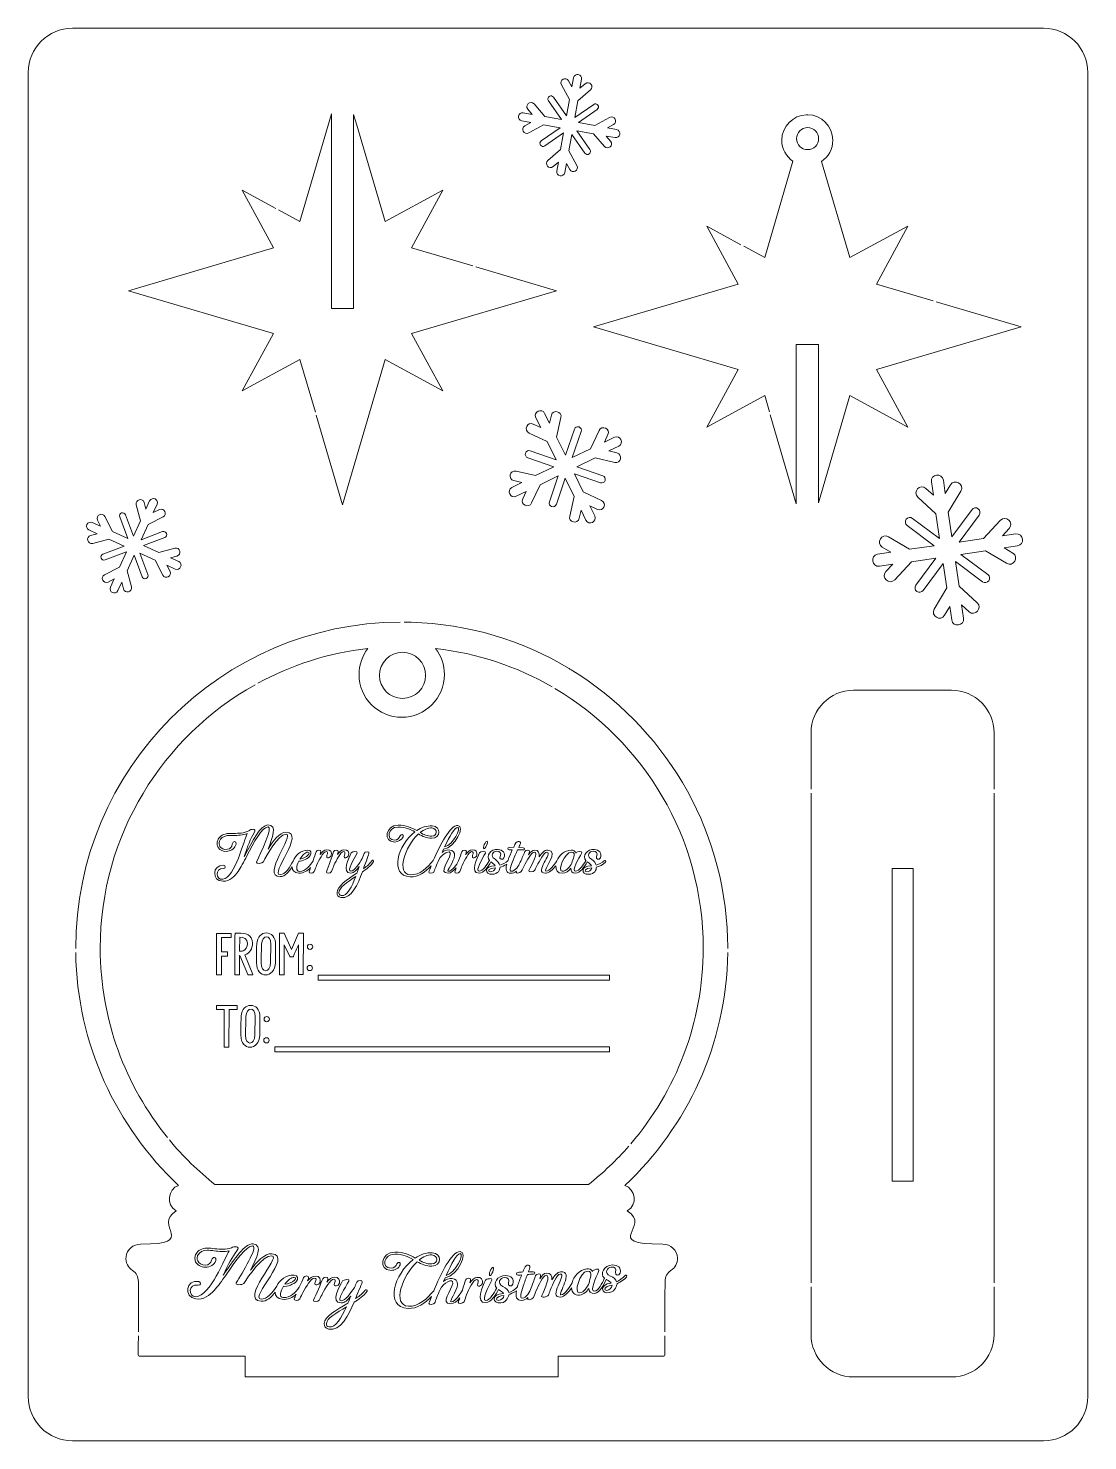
# Model space of a CAD drawing. Header units: inches. Extents: x -795 to -643, y 136 to 339.
import ezdxf

# ---------------------------------------------------------------- set-up
doc = ezdxf.new("R2010")
doc.units = ezdxf.units.IN
doc.header["$MEASUREMENT"] = 0
doc.layers.add('_U+0421_U+043B_U+043E_U+0439 1', color=7, linetype='Continuous')

# ---------------------------------------------------------------- blocks, each defined once
blk = doc.blocks.new('block 3')
at = {"layer": '_U+0421_U+043B_U+043E_U+0439 1', "color": 7, "lineweight": 5, "true_color": 0xffffff}
for points, knots in [([(-766.81, 218.39), (-766.45, 218.36), (-766.51, 217.9), (-766.84, 217.91), (-768.15, 218), (-767.9, 216.21), (-766.93, 216.37), (-765.11, 216.65), (-763.89, 222.05), (-763.41, 222.94), (-764.07, 222.69), (-764.74, 222.69), (-765.35, 222.69), (-765.68, 222.69), (-766, 222.7), (-766.28, 222.66), (-766.89, 222.57), (-767.25, 222.24), (-767.38, 221.88), (-767.43, 221.75), (-767.45, 221.61), (-767.44, 221.47), (-767.42, 221.34), (-767.39, 221.2), (-767.32, 221.09), (-767.14, 220.8), (-766.77, 220.61), (-766.23, 220.69), (-765.8, 220.74), (-765.58, 221.04), (-765.55, 221.44), (-765.48, 221.98), (-764.91, 221.9), (-765.01, 221.43), (-765.12, 220.89), (-765.63, 220.49), (-766.2, 220.4), (-766.87, 220.31), (-767.33, 220.56), (-767.56, 220.93), (-767.65, 221.08), (-767.71, 221.26), (-767.72, 221.43), (-767.73, 221.61), (-767.71, 221.79), (-767.64, 221.97), (-767.48, 222.43), (-767.04, 222.83), (-766.3, 222.94), (-766, 222.98), (-765.68, 222.98), (-765.33, 222.98), (-764.65, 222.98), (-763.89, 222.98), (-763.16, 223.36), (-762.93, 223.61), (-761.99, 223.75), (-762.42, 223.06), (-762.98, 222.16), (-763.29, 221.19), (-763.84, 219.63), (-763.84, 219.63), (-763.7, 219.88), (-763.7, 219.88), (-762.67, 221.86), (-761.51, 224.19), (-760.42, 224.19), (-759.01, 224.19), (-759.79, 222.36), (-760.38, 220.73), (-759.7, 221.91), (-758.75, 223.14), (-757.81, 223.14), (-754.97, 223.14), (-760.21, 217.04), (-758.68, 217.04), (-757.89, 217.04), (-757.26, 218.16), (-756.8, 219), (-756.48, 219.8), (-755.72, 220.57), (-754.72, 220.57), (-754.19, 220.57), (-754.11, 220.12), (-754.35, 219.78), (-754.63, 219.37), (-755.49, 218.95), (-755.98, 218.98), (-756.34, 218.26), (-756.45, 217.51), (-755.89, 217.51), (-754.98, 217.51), (-754.33, 218.33), (-753.94, 219.02), (-753.76, 219.54), (-753.58, 220.04), (-753.49, 220.33), (-753.39, 220.62), (-752.76, 220.66), (-752.82, 220.37), (-752.85, 220.21), (-752.9, 220.07), (-752.93, 219.92), (-752.66, 220.31), (-752.34, 220.61), (-751.99, 220.63), (-751.37, 220.67), (-751.24, 220.24), (-751.31, 219.86), (-751.39, 219.46), (-752.13, 219.23), (-751.93, 219.83), (-751.81, 220.15), (-751.81, 220.37), (-752.07, 220.35), (-752.52, 220.31), (-753.08, 219.12), (-753.43, 218.37), (-753.53, 218.09), (-753.63, 217.84), (-753.78, 217.48), (-753.9, 217.2), (-754.61, 217.18), (-754.5, 217.46), (-754.44, 217.62), (-754.36, 217.83), (-754.28, 218.06), (-754.7, 217.6), (-755.26, 217.26), (-755.99, 217.26), (-756.63, 217.26), (-756.92, 217.65), (-756.95, 218.16), (-757.4, 217.43), (-757.94, 216.76), (-758.67, 216.76), (-761.46, 216.76), (-756.53, 222.85), (-757.8, 222.85), (-759, 222.85), (-760.65, 219.78), (-761.08, 218.88), (-761.19, 218.65), (-762.22, 218.49), (-762.05, 218.85), (-761.44, 220.18), (-759.66, 223.94), (-760.41, 223.91), (-761.31, 223.87), (-762.46, 221.66), (-763.46, 219.76), (-763.91, 218.87), (-764.34, 218.05), (-764.71, 217.51), (-765.22, 216.78), (-765.93, 216.08), (-766.88, 216.08), (-768.54, 216.08), (-768.46, 218.52), (-766.81, 218.39)], [0, 0, 0, 0, 1, 1, 1, 2, 2, 2, 3, 3, 3, 4, 4, 4, 5, 5, 5, 6, 6, 6, 7, 7, 7, 8, 8, 8, 9, 9, 9, 10, 10, 10, 11, 11, 11, 12, 12, 12, 13, 13, 13, 14, 14, 14, 15, 15, 15, 16, 16, 16, 17, 17, 17, 18, 18, 18, 19, 19, 19, 20, 20, 20, 21, 21, 21, 22, 22, 22, 23, 23, 23, 24, 24, 24, 25, 25, 25, 26, 26, 26, 27, 27, 27, 28, 28, 28, 29, 29, 29, 30, 30, 30, 31, 31, 31, 32, 32, 32, 33, 33, 33, 34, 34, 34, 35, 35, 35, 36, 36, 36, 37, 37, 37, 38, 38, 38, 39, 39, 39, 40, 40, 40, 41, 41, 41, 42, 42, 42, 43, 43, 43, 44, 44, 44, 45, 45, 45, 46, 46, 46, 47, 47, 47, 48, 48, 48, 49, 49, 49, 50, 50, 50, 51, 51, 51, 52, 52, 52, 53, 53, 53, 53]), ([(-755.82, 219.27), (-755.44, 219.33), (-754.86, 219.59), (-754.62, 219.89), (-754.5, 220.02), (-754.38, 220.28), (-754.69, 220.28), (-755.04, 220.28), (-755.49, 219.82), (-755.82, 219.27)], [0, 0, 0, 0, 1, 1, 1, 2, 2, 2, 3, 3, 3, 3])]:
    blk.add_open_spline(points, degree=3, knots=knots, dxfattribs=at)
blk = doc.blocks.new('block 4')
at = {"layer": '_U+0421_U+043B_U+043E_U+0439 1', "color": 7, "lineweight": 5, "true_color": 0xffffff}
for points, knots in [([(-748.43, 220.18), (-748.34, 220.36), (-747.39, 220.51), (-747.6, 220.15), (-748.09, 219.3), (-749.08, 217.53), (-748.5, 217.53), (-748, 217.53), (-747.25, 218.73), (-746.86, 219.36), (-746.86, 219.36), (-746.59, 220.09), (-746.59, 220.09), (-746.51, 220.36), (-745.74, 220.49), (-745.89, 220.06), (-745.98, 219.79), (-746.55, 218.29), (-746.68, 217.91), (-746.4, 218.12), (-745.85, 218.45), (-745.5, 219.03), (-745.4, 219.18), (-745.15, 219.1), (-745.23, 218.95), (-745.63, 218.21), (-746.31, 217.81), (-746.84, 217.44), (-747.45, 215.7), (-748.43, 213.5), (-749.92, 213.74), (-750.33, 213.81), (-750.49, 214.1), (-750.49, 214.43), (-750.5, 215.38), (-749.04, 216.31), (-747.63, 217.25), (-747.55, 217.46), (-747.43, 217.81), (-747.28, 218.21), (-747.68, 217.69), (-748.02, 217.26), (-748.5, 217.26), (-749.9, 217.26), (-748.78, 219.46), (-748.43, 220.18)], [0, 0, 0, 0, 1, 1, 1, 2, 2, 2, 3, 3, 3, 4, 4, 4, 5, 5, 5, 6, 6, 6, 7, 7, 7, 8, 8, 8, 9, 9, 9, 10, 10, 10, 11, 11, 11, 12, 12, 12, 13, 13, 13, 14, 14, 14, 15, 15, 15, 15]), ([(-747.8, 216.78), (-749.04, 215.95), (-750.21, 215.14), (-750.21, 214.44), (-750.21, 214.24), (-750.12, 214.06), (-749.87, 214.03), (-749.05, 213.89), (-748.33, 215.36), (-747.8, 216.78)], [0, 0, 0, 0, 1, 1, 1, 2, 2, 2, 3, 3, 3, 3])]:
    blk.add_open_spline(points, degree=3, knots=knots, dxfattribs=at)
blk = doc.blocks.new('block 5')
at = {"layer": '_U+0421_U+043B_U+043E_U+0439 1', "color": 7, "lineweight": 5, "true_color": 0xffffff}
for points, knots in [([(-741.7, 224.17), (-740.53, 224.17), (-739.74, 223.77), (-739.03, 223.37), (-738.35, 223.83), (-737.58, 224.1), (-736.79, 224.05), (-735.45, 223.96), (-735.54, 222.28), (-736.88, 222.28), (-737.62, 222.28), (-738.19, 222.56), (-738.77, 222.89), (-740.72, 221.09), (-742.04, 217.14), (-739.93, 217.02), (-738.6, 216.94), (-737.48, 218.06), (-736.65, 219.06), (-736.65, 219.06), (-736.64, 219.06), (-736.64, 219.06), (-735.74, 221.19), (-734.2, 224.22), (-733.1, 224.12), (-731.99, 224.02), (-733.52, 220.93), (-735.16, 220.71), (-735.16, 220.71), (-735.38, 220.22), (-735.38, 220.22), (-734.86, 220.78), (-733.47, 220.77), (-733.58, 219.78), (-733.68, 218.87), (-734.78, 217.52), (-734.48, 217.52), (-733.92, 217.52), (-733.28, 218.5), (-732.99, 219.03), (-732.81, 219.54), (-732.64, 220.04), (-732.54, 220.33), (-732.45, 220.62), (-731.81, 220.66), (-731.87, 220.37), (-731.9, 220.21), (-731.95, 220.07), (-731.99, 219.92), (-731.71, 220.31), (-731.4, 220.61), (-731.04, 220.63), (-730.43, 220.67), (-730.3, 220.24), (-730.37, 219.86), (-730.44, 219.46), (-731.19, 219.23), (-730.98, 219.83), (-730.87, 220.15), (-730.87, 220.37), (-731.12, 220.35), (-731.57, 220.31), (-732.13, 219.12), (-732.48, 218.37), (-732.59, 218.09), (-732.68, 217.84), (-732.83, 217.48), (-732.95, 217.2), (-733.66, 217.18), (-733.56, 217.46), (-733.5, 217.6), (-733.43, 217.79), (-733.36, 218), (-733.69, 217.6), (-734.11, 217.26), (-734.52, 217.26), (-735.99, 217.26), (-734.31, 219.13), (-734.21, 219.93), (-734.11, 220.81), (-735.39, 220.01), (-735.83, 219.19), (-736.16, 218.43), (-736.43, 217.75), (-736.58, 217.39), (-736.66, 217.23), (-737.39, 217.16), (-737.3, 217.41), (-737.22, 217.63), (-737.1, 217.94), (-736.96, 218.3), (-737.78, 217.42), (-738.8, 216.66), (-739.97, 216.73), (-743.01, 216.92), (-741.79, 221.28), (-739.29, 223.19), (-739.94, 223.55), (-740.68, 223.88), (-741.72, 223.88), (-743.15, 223.88), (-743.52, 222.01), (-742.17, 222.01), (-741.82, 222.01), (-741.53, 222.28), (-741.41, 222.61), (-741.29, 222.93), (-740.85, 222.83), (-740.98, 222.5), (-741.18, 222.04), (-741.71, 221.73), (-742.18, 221.73), (-743.94, 221.73), (-743.49, 224.17), (-741.7, 224.17)], [0, 0, 0, 0, 1, 1, 1, 2, 2, 2, 3, 3, 3, 4, 4, 4, 5, 5, 5, 6, 6, 6, 7, 7, 7, 8, 8, 8, 9, 9, 9, 10, 10, 10, 11, 11, 11, 12, 12, 12, 13, 13, 13, 14, 14, 14, 15, 15, 15, 16, 16, 16, 17, 17, 17, 18, 18, 18, 19, 19, 19, 20, 20, 20, 21, 21, 21, 22, 22, 22, 23, 23, 23, 24, 24, 24, 25, 25, 25, 26, 26, 26, 27, 27, 27, 28, 28, 28, 29, 29, 29, 30, 30, 30, 31, 31, 31, 32, 32, 32, 33, 33, 33, 34, 34, 34, 35, 35, 35, 36, 36, 36, 37, 37, 37, 38, 38, 38, 38]), ([(-738.53, 223.09), (-738.01, 222.8), (-737.5, 222.57), (-736.86, 222.57), (-736, 222.57), (-735.99, 223.71), (-736.84, 223.77), (-737.4, 223.8), (-737.99, 223.53), (-738.53, 223.09)], [0, 0, 0, 0, 1, 1, 1, 2, 2, 2, 3, 3, 3, 3]), ([(-735.02, 221.02), (-733.79, 221.32), (-732.55, 223.79), (-733.13, 223.84), (-733.57, 223.88), (-734.33, 222.52), (-735.02, 221.02)], [0, 0, 0, 0, 1, 1, 1, 2, 2, 2, 2])]:
    blk.add_open_spline(points, degree=3, knots=knots, dxfattribs=at)
blk = doc.blocks.new('block 6')
at = {"layer": '_U+0421_U+043B_U+043E_U+0439 1', "color": 7, "lineweight": 5, "true_color": 0xffffff}
for points, knots in [([(-729.98, 220.18), (-729.89, 220.36), (-728.94, 220.51), (-729.15, 220.15), (-729.64, 219.3), (-730.63, 217.53), (-730.05, 217.53), (-729.5, 217.53), (-728.94, 218.47), (-728.58, 219.03), (-728.58, 219.04), (-728.57, 219.05), (-728.56, 219.06), (-729.1, 219.72), (-728.43, 220.77), (-727.31, 220.67), (-726.64, 220.6), (-726.21, 220.15), (-726.47, 219.48), (-726.64, 219.05), (-727.23, 219.25), (-727.03, 219.65), (-726.82, 220.12), (-727.02, 220.41), (-727.5, 220.41), (-728.04, 220.43), (-728.59, 219.77), (-727.76, 219.25), (-727.32, 218.99), (-727.16, 218.69), (-727.07, 218.4), (-726.83, 218.43), (-726.11, 218.81), (-725.93, 219.03), (-725.93, 219.04), (-725.92, 219.04), (-725.92, 219.04), (-725.91, 219.07), (-725.9, 219.09), (-725.89, 219.12), (-725.71, 219.63), (-725.5, 220.09), (-725.27, 220.59), (-725.27, 220.59), (-725.71, 220.59), (-725.71, 220.59), (-726, 220.59), (-725.98, 220.97), (-725.7, 220.97), (-725.7, 220.97), (-725.08, 220.98), (-725.08, 220.98), (-725.08, 220.98), (-725.07, 220.99), (-725.07, 220.99), (-725.07, 220.99), (-724.89, 221.39), (-724.89, 221.39), (-724.53, 222.1), (-723.89, 221.86), (-724.17, 221.31), (-724.19, 221.27), (-724.22, 221.22), (-724.35, 220.94), (-724.35, 220.94), (-723.73, 220.9), (-723.73, 220.9), (-723.43, 220.9), (-723.45, 220.49), (-723.73, 220.59), (-723.73, 220.59), (-724.52, 220.59), (-724.52, 220.59), (-724.75, 220.07), (-724.95, 219.63), (-725.16, 219.12), (-725.52, 218.28), (-725.75, 217.53), (-725.41, 217.53), (-724.83, 217.53), (-724.37, 218.33), (-724.12, 218.83), (-723.86, 219.43), (-723.6, 220.04), (-723.47, 220.37), (-723.37, 220.62), (-722.69, 220.66), (-722.82, 220.31), (-722.82, 220.31), (-722.96, 219.9), (-722.96, 219.9), (-722.67, 220.29), (-722.36, 220.57), (-722.08, 220.57), (-721.48, 220.57), (-721.34, 220.15), (-721.41, 219.61), (-721.06, 220.14), (-720.64, 220.57), (-720.2, 220.57), (-718.37, 220.57), (-720.95, 217.54), (-720.44, 217.54), (-719.89, 217.54), (-719.22, 218.45), (-718.86, 219.02), (-718.55, 219.81), (-717.8, 220.57), (-716.79, 220.57), (-716.48, 220.57), (-716.23, 220.45), (-716.12, 220.15), (-716.12, 220.15), (-716.1, 220.22), (-716.1, 220.22), (-716.03, 220.36), (-715.07, 220.5), (-715.27, 220.16), (-715.77, 219.33), (-716.77, 217.53), (-716.18, 217.53), (-715.63, 217.53), (-715.07, 218.47), (-714.72, 219.03), (-714.71, 219.04), (-714.71, 219.05), (-714.7, 219.06), (-715.24, 219.72), (-714.57, 220.77), (-713.45, 220.67), (-712.78, 220.6), (-712.35, 220.15), (-712.6, 219.48), (-712.77, 219.05), (-713.36, 219.25), (-713.17, 219.65), (-712.96, 220.12), (-713.16, 220.41), (-713.64, 220.41), (-714.17, 220.43), (-714.73, 219.77), (-713.9, 219.25), (-713.46, 218.99), (-713.29, 218.69), (-713.2, 218.4), (-712.97, 218.43), (-712.24, 218.81), (-712.07, 219.03), (-711.98, 219.15), (-711.7, 219.08), (-711.87, 218.83), (-712.13, 218.48), (-712.87, 218.17), (-713.17, 218.12), (-713.19, 217.69), (-713.43, 217.15), (-714.29, 217.09), (-715.38, 217.02), (-715.5, 218.36), (-713.9, 218.31), (-713.98, 218.47), (-714.15, 218.66), (-714.43, 218.82), (-714.45, 218.84), (-714.47, 218.86), (-714.49, 218.87), (-714.88, 218.19), (-715.52, 217.24), (-716.18, 217.24), (-716.68, 217.24), (-716.85, 217.55), (-716.85, 217.99), (-717.15, 217.6), (-717.58, 217.24), (-718.09, 217.24), (-718.76, 217.24), (-719.04, 217.71), (-719.02, 218.3), (-719.45, 217.76), (-720.03, 217.25), (-720.52, 217.25), (-722.24, 217.25), (-719.32, 220.28), (-720.29, 220.28), (-720.76, 220.28), (-721.34, 219.01), (-721.75, 218.29), (-721.86, 218.03), (-721.98, 217.79), (-722.06, 217.63), (-722.15, 217.46), (-723.1, 217.31), (-722.89, 217.66), (-722.39, 218.51), (-721.5, 220.29), (-722.08, 220.29), (-722.55, 220.29), (-723.19, 219.03), (-723.58, 218.31), (-723.7, 218.07), (-723.82, 217.81), (-723.98, 217.49), (-724.11, 217.23), (-724.89, 217.12), (-724.7, 217.52), (-724.7, 217.53), (-724.7, 217.53), (-724.69, 217.54), (-724.93, 217.36), (-725.19, 217.24), (-725.49, 217.24), (-726.18, 217.24), (-726.26, 217.81), (-726.08, 218.53), (-726.4, 218.32), (-726.82, 218.15), (-727.03, 218.12), (-727.06, 217.69), (-727.3, 217.15), (-728.15, 217.09), (-729.25, 217.02), (-729.37, 218.36), (-727.76, 218.31), (-727.84, 218.47), (-728.01, 218.66), (-728.29, 218.82), (-728.32, 218.84), (-728.34, 218.86), (-728.36, 218.87), (-728.74, 218.19), (-729.39, 217.24), (-730.05, 217.24), (-731.45, 217.24), (-730.33, 219.46), (-729.98, 220.18)], [0, 0, 0, 0, 1, 1, 1, 2, 2, 2, 3, 3, 3, 4, 4, 4, 5, 5, 5, 6, 6, 6, 7, 7, 7, 8, 8, 8, 9, 9, 9, 10, 10, 10, 11, 11, 11, 12, 12, 12, 13, 13, 13, 14, 14, 14, 15, 15, 15, 16, 16, 16, 17, 17, 17, 18, 18, 18, 19, 19, 19, 20, 20, 20, 21, 21, 21, 22, 22, 22, 23, 23, 23, 24, 24, 24, 25, 25, 25, 26, 26, 26, 27, 27, 27, 28, 28, 28, 29, 29, 29, 30, 30, 30, 31, 31, 31, 32, 32, 32, 33, 33, 33, 34, 34, 34, 35, 35, 35, 36, 36, 36, 37, 37, 37, 38, 38, 38, 39, 39, 39, 40, 40, 40, 41, 41, 41, 42, 42, 42, 43, 43, 43, 44, 44, 44, 45, 45, 45, 46, 46, 46, 47, 47, 47, 48, 48, 48, 49, 49, 49, 50, 50, 50, 51, 51, 51, 52, 52, 52, 53, 53, 53, 54, 54, 54, 55, 55, 55, 56, 56, 56, 57, 57, 57, 58, 58, 58, 59, 59, 59, 60, 60, 60, 61, 61, 61, 62, 62, 62, 63, 63, 63, 64, 64, 64, 65, 65, 65, 66, 66, 66, 67, 67, 67, 68, 68, 68, 69, 69, 69, 70, 70, 70, 71, 71, 71, 72, 72, 72, 73, 73, 73, 74, 74, 74, 75, 75, 75, 76, 76, 76, 77, 77, 77, 78, 78, 78, 78]), ([(-718.09, 217.53), (-717.47, 217.53), (-716.97, 218.21), (-716.72, 218.71), (-716.63, 219.02), (-716.51, 219.33), (-716.4, 219.6), (-716.33, 219.93), (-716.33, 220.28), (-716.76, 220.28), (-717.74, 220.28), (-718.86, 217.53), (-718.09, 217.53)], [0, 0, 0, 0, 1, 1, 1, 2, 2, 2, 3, 3, 3, 4, 4, 4, 4]), ([(-728.46, 217.45), (-728.1, 217.45), (-727.76, 217.67), (-727.7, 218.04), (-728.81, 218.04), (-728.81, 217.45), (-728.46, 217.45)], [0, 0, 0, 0, 1, 1, 1, 2, 2, 2, 2]), ([(-714.6, 217.45), (-714.23, 217.45), (-713.9, 217.67), (-713.84, 218.04), (-714.95, 218.04), (-714.95, 217.45), (-714.6, 217.45)], [0, 0, 0, 0, 1, 1, 1, 2, 2, 2, 2])]:
    blk.add_open_spline(points, degree=3, knots=knots, dxfattribs=at)
blk = doc.blocks.new('block 7')
at = {"layer": '_U+0421_U+043B_U+043E_U+0439 1', "color": 7, "lineweight": 5, "true_color": 0xffffff}
for points, knots in [([(-764.59, 202.63), (-764.59, 202.63), (-765.11, 202.63), (-765.11, 202.63), (-765.17, 202.63), (-765.2, 202.65), (-765.2, 202.68), (-765.2, 206.54), (-765.18, 207.4), (-765.16, 208.59), (-765.16, 208.61), (-765.12, 208.63), (-765.08, 208.63), (-764.96, 208.64), (-764.83, 208.64), (-764.73, 208.64), (-763.63, 208.64), (-762.65, 208.43), (-762.65, 207.16), (-762.65, 206.44), (-763.04, 205.7), (-763.75, 205.49), (-763.75, 205.49), (-762.62, 202.7), (-762.62, 202.7), (-762.6, 202.66), (-762.63, 202.63), (-762.7, 202.63), (-762.7, 202.63), (-763.25, 202.63), (-763.25, 202.63), (-763.28, 202.63), (-763.32, 202.64), (-763.33, 202.66), (-763.33, 202.66), (-764.45, 205.41), (-764.45, 205.41), (-764.45, 205.41), (-764.5, 205.41), (-764.5, 205.41), (-764.5, 204.5), (-764.51, 203.58), (-764.51, 202.68), (-764.51, 202.65), (-764.54, 202.63), (-764.59, 202.63)], [0, 0, 0, 0, 1, 1, 1, 2, 2, 2, 3, 3, 3, 4, 4, 4, 5, 5, 5, 6, 6, 6, 7, 7, 7, 8, 8, 8, 9, 9, 9, 10, 10, 10, 11, 11, 11, 12, 12, 12, 13, 13, 13, 14, 14, 14, 15, 15, 15, 15]), ([(-764.51, 206.02), (-764.34, 206.02), (-764.16, 206.03), (-763.98, 206.08), (-763.63, 206.21), (-763.35, 206.68), (-763.35, 207.13), (-763.35, 207.85), (-763.91, 208.04), (-764.48, 208.03), (-764.48, 208.03), (-764.51, 206.02), (-764.51, 206.02)], [0, 0, 0, 0, 1, 1, 1, 2, 2, 2, 3, 3, 3, 4, 4, 4, 4])]:
    blk.add_open_spline(points, degree=3, knots=knots, dxfattribs=at)
blk = doc.blocks.new('block 8')
at = {"layer": '_U+0421_U+043B_U+043E_U+0439 1', "color": 7, "lineweight": 5, "true_color": 0xffffff}
for points, knots in [([(-760.76, 202.62), (-761.43, 202.62), (-762.08, 203.22), (-762.07, 204.36), (-762.07, 204.36), (-762.07, 205.15), (-762.07, 205.15), (-762.07, 205.8), (-762.06, 206.5), (-762.04, 207.07), (-761.98, 208.13), (-761.31, 208.65), (-760.66, 208.65), (-759.98, 208.65), (-759.3, 208.09), (-759.32, 207.01), (-759.32, 207.01), (-759.35, 204.39), (-759.35, 204.39), (-759.41, 203.21), (-760.09, 202.62), (-760.76, 202.62)], [0, 0, 0, 0, 1, 1, 1, 2, 2, 2, 3, 3, 3, 4, 4, 4, 5, 5, 5, 6, 6, 6, 7, 7, 7, 7]), ([(-760.01, 207.03), (-760, 207.77), (-760.3, 208.1), (-760.61, 208.1), (-760.96, 208.1), (-761.31, 207.71), (-761.34, 207.03), (-761.37, 206.24), (-761.39, 205.14), (-761.39, 204.36), (-761.39, 203.58), (-761.08, 203.21), (-760.76, 203.21), (-760.41, 203.21), (-760.06, 203.62), (-760.04, 204.39), (-760.04, 204.39), (-760.01, 207.03), (-760.01, 207.03)], [0, 0, 0, 0, 1, 1, 1, 2, 2, 2, 3, 3, 3, 4, 4, 4, 5, 5, 5, 6, 6, 6, 6])]:
    blk.add_open_spline(points, degree=3, knots=knots, dxfattribs=at)
blk = doc.blocks.new('block 9')
at = {"layer": '_U+0421_U+043B_U+043E_U+0439 1', "color": 7, "lineweight": 5, "true_color": 0xffffff}
for points, knots in [([(-764.32, 193.95), (-764.32, 193.95), (-764.32, 194.74), (-764.32, 194.74), (-764.32, 195.39), (-764.31, 196.1), (-764.28, 196.66), (-764.23, 197.72), (-763.56, 198.24), (-762.91, 198.24), (-762.23, 198.24), (-761.55, 197.68), (-761.57, 196.6), (-761.57, 196.6), (-761.6, 193.98), (-761.6, 193.98), (-761.66, 192.8), (-762.34, 192.21), (-763.01, 192.21), (-763.68, 192.21), (-764.33, 192.82), (-764.32, 193.95)], [0, 0, 0, 0, 1, 1, 1, 2, 2, 2, 3, 3, 3, 4, 4, 4, 5, 5, 5, 6, 6, 6, 7, 7, 7, 7]), ([(-763.64, 193.95), (-763.64, 193.17), (-763.33, 192.8), (-763.01, 192.8), (-762.66, 192.8), (-762.31, 193.21), (-762.29, 193.98), (-762.29, 193.98), (-762.26, 196.63), (-762.26, 196.63), (-762.25, 197.36), (-762.55, 197.69), (-762.86, 197.69), (-763.21, 197.69), (-763.56, 197.31), (-763.59, 196.63), (-763.62, 195.83), (-763.64, 194.73), (-763.64, 193.95)], [0, 0, 0, 0, 1, 1, 1, 2, 2, 2, 3, 3, 3, 4, 4, 4, 5, 5, 5, 6, 6, 6, 6])]:
    blk.add_open_spline(points, degree=3, knots=knots, dxfattribs=at)
blk = doc.blocks.new('block 10')
at = {"layer": '_U+0421_U+043B_U+043E_U+0439 1', "color": 7, "lineweight": 5, "true_color": 0xffffff}
for points, knots in [([(-753.73, 158.99), (-754.23, 158.99), (-754.94, 157.73), (-755.39, 156.94), (-755.53, 156.65), (-755.66, 156.38), (-755.85, 156), (-756, 155.71), (-756.81, 155.74), (-756.67, 156.03), (-756.59, 156.2), (-756.48, 156.42), (-756.37, 156.67), (-756.88, 156.21), (-757.54, 155.88), (-758.37, 155.95), (-759.08, 156.01), (-759.38, 156.45), (-759.37, 156.99), (-759.94, 156.25), (-760.61, 155.59), (-761.42, 155.67), (-764.58, 155.97), (-758.46, 162.07), (-759.84, 162.19), (-761.17, 162.31), (-763.32, 159.16), (-763.91, 158.24), (-764.05, 158), (-765.22, 157.95), (-764.99, 158.33), (-764.14, 159.69), (-761.78, 163.57), (-762.6, 163.62), (-763.57, 163.67), (-765.09, 161.42), (-766.44, 159.49), (-767.07, 158.59), (-767.65, 157.75), (-768.14, 157.23), (-768.8, 156.51), (-769.71, 155.86), (-770.78, 156), (-772.65, 156.26), (-772.19, 158.88), (-770.36, 158.49), (-769.97, 158.4), (-770.1, 157.9), (-770.47, 157.98), (-771.91, 158.26), (-771.91, 156.31), (-770.8, 156.32), (-768.71, 156.36), (-766.62, 162.02), (-765.99, 162.93), (-766.74, 162.75), (-767.46, 162.84), (-768.14, 162.92), (-768.5, 162.97), (-768.84, 163.02), (-769.16, 163.02), (-769.83, 163.01), (-770.28, 162.71), (-770.48, 162.34), (-770.56, 162.21), (-770.6, 162.05), (-770.61, 161.9), (-770.61, 161.76), (-770.59, 161.61), (-770.53, 161.48), (-770.38, 161.14), (-769.99, 160.88), (-769.38, 160.88), (-768.91, 160.88), (-768.63, 161.17), (-768.53, 161.6), (-768.39, 162.16), (-767.76, 162), (-767.94, 161.51), (-768.14, 160.94), (-768.75, 160.57), (-769.39, 160.57), (-770.14, 160.56), (-770.62, 160.91), (-770.82, 161.34), (-770.9, 161.52), (-770.94, 161.72), (-770.92, 161.91), (-770.91, 162.1), (-770.85, 162.3), (-770.76, 162.48), (-770.5, 162.95), (-769.96, 163.32), (-769.15, 163.32), (-768.81, 163.33), (-768.46, 163.28), (-768.08, 163.23), (-767.33, 163.14), (-766.5, 163.04), (-765.65, 163.35), (-765.37, 163.59), (-764.33, 163.62), (-764.88, 162.93), (-765.61, 162.02), (-766.07, 161.02), (-766.88, 159.4), (-766.81, 159.5), (-766.77, 159.55), (-766.7, 159.65), (-765.3, 161.66), (-763.75, 164.04), (-762.57, 163.92), (-761.04, 163.76), (-762.08, 161.86), (-762.91, 160.16), (-762.03, 161.36), (-760.86, 162.6), (-759.84, 162.51), (-756.73, 162.23), (-763.14, 156.14), (-761.41, 155.98), (-760.54, 155.9), (-759.74, 156.98), (-759.16, 157.84), (-758.75, 158.7), (-757.8, 159.52), (-756.67, 159.43), (-756.07, 159.39), (-756.02, 158.89), (-756.32, 158.54), (-756.66, 158.13), (-757.66, 157.74), (-758.19, 157.82), (-758.66, 157.06), (-758.86, 156.26), (-758.22, 156.21), (-757.21, 156.13), (-756.42, 156.96), (-755.92, 157.68), (-755.67, 158.23), (-755.44, 158.77), (-755.31, 159.08), (-755.18, 159.39), (-754.49, 159.37), (-754.57, 159.08), (-754.61, 158.9), (-754.68, 158.75), (-754.73, 158.59), (-754.39, 159), (-754.02, 159.3), (-753.63, 159.3), (-752.95, 159.3), (-752.82, 158.82), (-752.92, 158.42), (-753.03, 157.98), (-753.88, 157.78), (-753.61, 158.42), (-753.46, 158.76), (-753.45, 159), (-753.73, 158.99)], [0, 0, 0, 0, 1, 1, 1, 2, 2, 2, 3, 3, 3, 4, 4, 4, 5, 5, 5, 6, 6, 6, 7, 7, 7, 8, 8, 8, 9, 9, 9, 10, 10, 10, 11, 11, 11, 12, 12, 12, 13, 13, 13, 14, 14, 14, 15, 15, 15, 16, 16, 16, 17, 17, 17, 18, 18, 18, 19, 19, 19, 20, 20, 20, 21, 21, 21, 22, 22, 22, 23, 23, 23, 24, 24, 24, 25, 25, 25, 26, 26, 26, 27, 27, 27, 28, 28, 28, 29, 29, 29, 30, 30, 30, 31, 31, 31, 32, 32, 32, 33, 33, 33, 34, 34, 34, 35, 35, 35, 36, 36, 36, 37, 37, 37, 38, 38, 38, 39, 39, 39, 40, 40, 40, 41, 41, 41, 42, 42, 42, 43, 43, 43, 44, 44, 44, 45, 45, 45, 46, 46, 46, 47, 47, 47, 48, 48, 48, 49, 49, 49, 50, 50, 50, 51, 51, 51, 52, 52, 52, 53, 53, 53, 53]), ([(-757.99, 158.12), (-757.56, 158.14), (-756.89, 158.38), (-756.6, 158.69), (-756.46, 158.82), (-756.31, 159.09), (-756.65, 159.11), (-757.04, 159.14), (-757.58, 158.68), (-757.99, 158.12)], [0, 0, 0, 0, 1, 1, 1, 2, 2, 2, 3, 3, 3, 3])]:
    blk.add_open_spline(points, degree=3, knots=knots, dxfattribs=at)
blk = doc.blocks.new('block 11')
at = {"layer": '_U+0421_U+043B_U+043E_U+0439 1', "color": 7, "lineweight": 5, "true_color": 0xffffff}
for points, knots in [([(-746.16, 157.14), (-746.64, 156.34), (-747.42, 155.93), (-748.03, 155.55), (-748.78, 153.68), (-750.01, 151.32), (-751.7, 151.67), (-752.18, 151.77), (-752.34, 152.09), (-752.32, 152.46), (-752.27, 153.49), (-750.56, 154.41), (-748.92, 155.38), (-748.83, 155.6), (-748.68, 155.98), (-748.5, 156.4), (-748.96, 155.85), (-749.37, 155.41), (-749.91, 155.43), (-751.49, 155.5), (-750.12, 157.83), (-749.69, 158.6), (-749.59, 158.79), (-748.52, 158.91), (-748.77, 158.54), (-749.36, 157.63), (-750.55, 155.74), (-749.9, 155.72), (-749.34, 155.69), (-748.44, 156.97), (-747.98, 157.64), (-747.85, 157.96), (-747.78, 158.11), (-747.65, 158.43), (-747.55, 158.71), (-746.69, 158.83), (-746.87, 158.37), (-746.98, 158.08), (-747.67, 156.47), (-747.83, 156.05), (-747.51, 156.27), (-746.88, 156.62), (-746.47, 157.24), (-746.35, 157.4), (-746.07, 157.31), (-746.16, 157.14)], [0, 0, 0, 0, 1, 1, 1, 2, 2, 2, 3, 3, 3, 4, 4, 4, 5, 5, 5, 6, 6, 6, 7, 7, 7, 8, 8, 8, 9, 9, 9, 10, 10, 10, 11, 11, 11, 12, 12, 12, 13, 13, 13, 14, 14, 14, 15, 15, 15, 15]), ([(-749.14, 154.87), (-750.58, 154.02), (-751.96, 153.21), (-752, 152.45), (-752.01, 152.23), (-751.92, 152.03), (-751.64, 151.98), (-750.7, 151.79), (-749.8, 153.35), (-749.14, 154.87)], [0, 0, 0, 0, 1, 1, 1, 2, 2, 2, 3, 3, 3, 3])]:
    blk.add_open_spline(points, degree=3, knots=knots, dxfattribs=at)
blk = doc.blocks.new('block 12')
at = {"layer": '_U+0421_U+043B_U+043E_U+0439 1', "color": 7, "lineweight": 5, "true_color": 0xffffff}
for points, knots in [([(-730.25, 158.24), (-730.14, 158.59), (-730.15, 158.83), (-730.43, 158.8), (-730.93, 158.74), (-731.5, 157.42), (-731.86, 156.59), (-731.97, 156.28), (-732.07, 156), (-732.22, 155.6), (-732.34, 155.29), (-733.15, 155.25), (-733.04, 155.55), (-732.98, 155.71), (-732.91, 155.91), (-732.83, 156.14), (-733.2, 155.7), (-733.65, 155.32), (-734.12, 155.3), (-735.78, 155.26), (-733.93, 157.35), (-733.85, 158.22), (-733.77, 159.17), (-735.23, 158.26), (-735.64, 157.37), (-736.01, 156.59), (-736.29, 155.78), (-736.45, 155.4), (-736.54, 155.21), (-737.36, 155.12), (-737.26, 155.4), (-737.18, 155.64), (-737.05, 155.97), (-736.9, 156.36), (-737.81, 155.4), (-738.95, 154.57), (-740.27, 154.64), (-743.72, 154.85), (-742.26, 159.59), (-739.53, 161.68), (-740.25, 162.07), (-741.04, 162.44), (-742.19, 162.45), (-743.76, 162.46), (-744.2, 160.43), (-742.7, 160.41), (-742.32, 160.41), (-741.99, 160.7), (-741.86, 161.06), (-741.73, 161.4), (-741.24, 161.28), (-741.39, 160.93), (-741.6, 160.44), (-742.19, 160.1), (-742.72, 160.11), (-744.66, 160.13), (-744.12, 162.77), (-742.16, 162.75), (-740.88, 162.74), (-740.02, 162.31), (-739.24, 161.88), (-738.5, 162.39), (-737.66, 162.69), (-736.79, 162.65), (-735.33, 162.58), (-735.39, 160.74), (-736.86, 160.71), (-737.69, 160.7), (-738.31, 161), (-738.95, 161.36), (-741.09, 159.38), (-742.62, 155.09), (-740.22, 154.95), (-738.74, 154.87), (-737.48, 156.08), (-736.57, 157.18), (-735.61, 159.52), (-733.98, 162.89), (-732.77, 162.83), (-731.55, 162.76), (-733.12, 159.33), (-734.93, 159.04), (-735.03, 158.82), (-735.07, 158.72), (-735.17, 158.5), (-734.6, 159.13), (-733.06, 159.16), (-733.15, 158.07), (-733.23, 157.09), (-734.42, 155.58), (-734.08, 155.58), (-733.46, 155.6), (-732.78, 156.68), (-732.46, 157.26), (-732.28, 157.84), (-732.11, 158.4), (-732.01, 158.72), (-731.91, 159.04), (-731.22, 159.1), (-731.27, 158.8), (-731.29, 158.62), (-731.34, 158.46), (-731.37, 158.3), (-731.09, 158.74), (-730.74, 159.07), (-730.36, 159.11), (-729.68, 159.18), (-729.5, 158.73), (-729.56, 158.31), (-729.63, 157.87), (-730.45, 157.58), (-730.25, 158.24)], [0, 0, 0, 0, 1, 1, 1, 2, 2, 2, 3, 3, 3, 4, 4, 4, 5, 5, 5, 6, 6, 6, 7, 7, 7, 8, 8, 8, 9, 9, 9, 10, 10, 10, 11, 11, 11, 12, 12, 12, 13, 13, 13, 14, 14, 14, 15, 15, 15, 16, 16, 16, 17, 17, 17, 18, 18, 18, 19, 19, 19, 20, 20, 20, 21, 21, 21, 22, 22, 22, 23, 23, 23, 24, 24, 24, 25, 25, 25, 26, 26, 26, 27, 27, 27, 28, 28, 28, 29, 29, 29, 30, 30, 30, 31, 31, 31, 32, 32, 32, 33, 33, 33, 34, 34, 34, 35, 35, 35, 36, 36, 36, 37, 37, 37, 37]), ([(-738.69, 161.58), (-738.12, 161.27), (-737.55, 161.02), (-736.85, 161.03), (-735.9, 161.05), (-735.92, 162.3), (-736.85, 162.34), (-737.46, 162.37), (-738.1, 162.06), (-738.69, 161.58)], [0, 0, 0, 0, 1, 1, 1, 2, 2, 2, 3, 3, 3, 3]), ([(-734.79, 159.38), (-733.42, 159.74), (-732.16, 162.48), (-732.79, 162.52), (-733.27, 162.54), (-734.05, 161.03), (-734.79, 159.38)], [0, 0, 0, 0, 1, 1, 1, 2, 2, 2, 2])]:
    blk.add_open_spline(points, degree=3, knots=knots, dxfattribs=at)
blk = doc.blocks.new('block 13')
at = {"layer": '_U+0421_U+043B_U+043E_U+0439 1', "color": 7, "lineweight": 5, "true_color": 0xffffff}
for points, knots in [([(-708.85, 159.15), (-709.08, 158.73), (-710.12, 158.28), (-710.19, 158.18), (-710.29, 158.03), (-710.35, 157.09), (-711.3, 156.91), (-712.51, 156.67), (-712.83, 158.1), (-711.03, 158.28), (-711.14, 158.44), (-711.36, 158.61), (-711.69, 158.76), (-711.72, 158.77), (-711.75, 158.78), (-711.77, 158.8), (-712.11, 158), (-712.69, 156.89), (-713.45, 156.8), (-714, 156.74), (-714.23, 157.05), (-714.28, 157.52), (-714.57, 157.06), (-715.01, 156.62), (-715.59, 156.56), (-716.34, 156.47), (-716.72, 156.95), (-716.76, 157.58), (-717.18, 156.95), (-717.78, 156.34), (-718.33, 156.28), (-720.26, 156.09), (-717.32, 159.69), (-718.39, 159.59), (-718.91, 159.54), (-719.43, 158.1), (-719.81, 157.28), (-719.91, 156.98), (-720.02, 156.71), (-720.09, 156.53), (-720.18, 156.33), (-721.23, 156.07), (-721.03, 156.48), (-720.55, 157.45), (-719.74, 159.47), (-720.38, 159.41), (-720.9, 159.36), (-721.49, 157.94), (-721.87, 157.12), (-721.98, 156.85), (-722.09, 156.55), (-722.24, 156.19), (-722.37, 155.89), (-723.24, 155.71), (-723.06, 156.16), (-723.06, 156.17), (-723.05, 156.18), (-723.05, 156.19), (-723.3, 155.97), (-723.59, 155.82), (-723.92, 155.8), (-724.71, 155.74), (-724.83, 156.37), (-724.68, 157.18), (-725.09, 156.91), (-725.67, 156.69), (-725.72, 156.62), (-725.84, 156.48), (-725.96, 155.55), (-726.92, 155.43), (-728.14, 155.28), (-728.37, 156.73), (-726.56, 156.78), (-726.66, 156.95), (-726.86, 157.14), (-727.19, 157.3), (-727.22, 157.32), (-727.24, 157.34), (-727.26, 157.35), (-727.65, 156.58), (-728.32, 155.52), (-729.07, 155.48), (-730.65, 155.4), (-729.5, 157.87), (-729.15, 158.68), (-729.06, 158.88), (-728.01, 159.1), (-728.22, 158.7), (-728.72, 157.74), (-729.74, 155.75), (-729.08, 155.79), (-728.47, 155.82), (-727.89, 156.88), (-727.53, 157.52), (-727.52, 157.53), (-727.51, 157.53), (-727.5, 157.54), (-728.15, 158.22), (-727.46, 159.41), (-726.22, 159.38), (-725.47, 159.35), (-724.95, 158.89), (-725.19, 158.14), (-725.34, 157.67), (-726.01, 157.84), (-725.83, 158.29), (-725.63, 158.81), (-725.89, 159.11), (-726.41, 159.08), (-727, 159.06), (-727.58, 158.31), (-726.62, 157.81), (-726.11, 157.55), (-725.9, 157.24), (-725.78, 156.93), (-725.52, 156.98), (-724.74, 157.44), (-724.56, 157.71), (-724.56, 157.71), (-724.55, 157.71), (-724.55, 157.71), (-724.54, 157.74), (-724.53, 157.77), (-724.52, 157.8), (-724.36, 158.36), (-724.16, 158.89), (-723.94, 159.45), (-724.14, 159.43), (-724.24, 159.42), (-724.43, 159.41), (-724.75, 159.39), (-724.76, 159.81), (-724.45, 159.83), (-724.18, 159.86), (-724.04, 159.87), (-723.77, 159.89), (-723.77, 159.9), (-723.76, 159.9), (-723.76, 159.9), (-723.69, 160.08), (-723.66, 160.17), (-723.59, 160.35), (-723.25, 161.15), (-722.53, 160.95), (-722.78, 160.32), (-722.81, 160.27), (-722.83, 160.22), (-722.95, 159.91), (-722.68, 159.91), (-722.54, 159.92), (-722.27, 159.92), (-721.94, 159.95), (-721.92, 159.5), (-722.24, 159.58), (-722.59, 159.55), (-722.76, 159.54), (-723.11, 159.51), (-723.32, 158.93), (-723.51, 158.44), (-723.71, 157.86), (-724.04, 156.92), (-724.24, 156.08), (-723.86, 156.11), (-723.22, 156.15), (-722.78, 157.03), (-722.54, 157.6), (-722.29, 158.28), (-722.05, 158.99), (-721.93, 159.36), (-721.84, 159.65), (-721.09, 159.75), (-721.2, 159.37), (-721.24, 159.18), (-721.27, 159.09), (-721.32, 158.9), (-721.03, 159.35), (-720.71, 159.69), (-720.41, 159.72), (-719.74, 159.78), (-719.55, 159.33), (-719.57, 158.74), (-719.23, 159.35), (-718.81, 159.86), (-718.32, 159.91), (-716.3, 160.11), (-718.83, 156.54), (-718.27, 156.6), (-717.66, 156.66), (-717.02, 157.68), (-716.68, 158.34), (-716.44, 159.25), (-715.69, 160.19), (-714.55, 160.32), (-714.21, 160.36), (-713.91, 160.27), (-713.76, 159.96), (-713.75, 159.99), (-713.74, 160), (-713.73, 160.03), (-713.67, 160.19), (-712.64, 160.48), (-712.81, 160.09), (-713.25, 159.11), (-714.14, 157.03), (-713.48, 157.11), (-712.86, 157.18), (-712.36, 158.28), (-712.05, 158.94), (-712.04, 158.95), (-712.03, 158.96), (-712.03, 158.97), (-712.72, 159.6), (-712.12, 160.84), (-710.87, 160.89), (-710.12, 160.92), (-709.57, 160.49), (-709.76, 159.73), (-709.88, 159.25), (-710.56, 159.37), (-710.41, 159.84), (-710.24, 160.36), (-710.52, 160.65), (-711.04, 160.59), (-711.63, 160.52), (-712.16, 159.73), (-711.17, 159.3), (-710.64, 159.08), (-710.41, 158.78), (-710.27, 158.48), (-710.01, 158.55), (-709.26, 159.06), (-709.09, 159.34), (-709.01, 159.48), (-708.69, 159.44), (-708.85, 159.15)], [0, 0, 0, 0, 1, 1, 1, 2, 2, 2, 3, 3, 3, 4, 4, 4, 5, 5, 5, 6, 6, 6, 7, 7, 7, 8, 8, 8, 9, 9, 9, 10, 10, 10, 11, 11, 11, 12, 12, 12, 13, 13, 13, 14, 14, 14, 15, 15, 15, 16, 16, 16, 17, 17, 17, 18, 18, 18, 19, 19, 19, 20, 20, 20, 21, 21, 21, 22, 22, 22, 23, 23, 23, 24, 24, 24, 25, 25, 25, 26, 26, 26, 27, 27, 27, 28, 28, 28, 29, 29, 29, 30, 30, 30, 31, 31, 31, 32, 32, 32, 33, 33, 33, 34, 34, 34, 35, 35, 35, 36, 36, 36, 37, 37, 37, 38, 38, 38, 39, 39, 39, 40, 40, 40, 41, 41, 41, 42, 42, 42, 43, 43, 43, 44, 44, 44, 45, 45, 45, 46, 46, 46, 47, 47, 47, 48, 48, 48, 49, 49, 49, 50, 50, 50, 51, 51, 51, 52, 52, 52, 53, 53, 53, 54, 54, 54, 55, 55, 55, 56, 56, 56, 57, 57, 57, 58, 58, 58, 59, 59, 59, 60, 60, 60, 61, 61, 61, 62, 62, 62, 63, 63, 63, 64, 64, 64, 65, 65, 65, 66, 66, 66, 67, 67, 67, 68, 68, 68, 69, 69, 69, 70, 70, 70, 71, 71, 71, 72, 72, 72, 73, 73, 73, 74, 74, 74, 75, 75, 75, 76, 76, 76, 77, 77, 77, 78, 78, 78, 78]), ([(-714.47, 160.01), (-715.56, 159.88), (-716.48, 156.77), (-715.62, 156.86), (-714.93, 156.94), (-714.45, 157.75), (-714.24, 158.32), (-714.18, 158.66), (-714.04, 159.04), (-713.99, 159.32), (-713.92, 159.65), (-714.01, 160.07), (-714.47, 160.01)], [0, 0, 0, 0, 1, 1, 1, 2, 2, 2, 3, 3, 3, 4, 4, 4, 4]), ([(-726.47, 156.49), (-727.72, 156.41), (-727.69, 155.77), (-727.29, 155.8), (-726.88, 155.82), (-726.52, 156.08), (-726.47, 156.49)], [0, 0, 0, 0, 1, 1, 1, 2, 2, 2, 2]), ([(-710.92, 157.99), (-712.17, 157.83), (-712.09, 157.19), (-711.69, 157.24), (-711.29, 157.3), (-710.94, 157.58), (-710.92, 157.99)], [0, 0, 0, 0, 1, 1, 1, 2, 2, 2, 2])]:
    blk.add_open_spline(points, degree=3, knots=knots, dxfattribs=at)
blk = doc.blocks.new('block 2')
at = {"layer": '_U+0421_U+043B_U+043E_U+0439 1', "color": 7, "lineweight": 5, "true_color": 0xffffff}
for points in [[(-711.29, 202.57), (-753.21, 202.57), (-753.21, 201.87), (-711.29, 201.87), (-711.29, 202.57)], [(-711.29, 192.26), (-759.41, 192.26), (-759.41, 191.55), (-711.29, 191.55), (-711.29, 192.26)]]:
    blk.add_lwpolyline(points, dxfattribs=at)
for points, knots in [([(-729.37, 220.77), (-729.28, 220.73), (-729.1, 220.94), (-728.97, 221.24), (-728.84, 221.53), (-728.8, 221.8), (-728.89, 221.85), (-728.98, 221.88), (-729.17, 221.68), (-729.3, 221.38), (-729.42, 221.08), (-729.46, 220.81), (-729.37, 220.77)], [0, 0, 0, 0, 1, 1, 1, 2, 2, 2, 3, 3, 3, 4, 4, 4, 4]), ([(-751.28, 217.48), (-751.13, 217.84), (-751.04, 218.09), (-750.93, 218.37), (-750.58, 219.12), (-750.02, 220.31), (-749.57, 220.35), (-749.32, 220.37), (-749.32, 220.15), (-749.43, 219.83), (-749.64, 219.23), (-748.9, 219.46), (-748.82, 219.86), (-748.75, 220.24), (-748.88, 220.67), (-749.49, 220.63), (-749.85, 220.61), (-750.17, 220.31), (-750.44, 219.92), (-750.4, 220.07), (-750.35, 220.21), (-750.32, 220.37), (-750.26, 220.66), (-750.9, 220.62), (-750.99, 220.33), (-751.2, 219.71), (-751.74, 218.14), (-752.01, 217.46), (-752.11, 217.18), (-751.4, 217.2), (-751.28, 217.48)], [0, 0, 0, 0, 1, 1, 1, 2, 2, 2, 3, 3, 3, 4, 4, 4, 5, 5, 5, 6, 6, 6, 7, 7, 7, 8, 8, 8, 9, 9, 9, 10, 10, 10, 10]), ([(-765.81, 207.99), (-765.77, 207.99), (-765.73, 208), (-765.73, 208.03), (-765.73, 208.03), (-765.73, 208.56), (-765.73, 208.56), (-765.73, 208.59), (-765.77, 208.59), (-765.81, 208.59), (-765.81, 208.59), (-767.72, 208.59), (-767.72, 208.59), (-767.77, 208.59), (-767.8, 208.59), (-767.8, 208.56), (-767.8, 208.56), (-767.8, 208.26), (-767.8, 208.26), (-767.8, 208.26), (-767.82, 202.68), (-767.82, 202.68), (-767.82, 202.65), (-767.79, 202.63), (-767.73, 202.63), (-767.73, 202.63), (-767.21, 202.63), (-767.21, 202.63), (-767.16, 202.63), (-767.12, 202.65), (-767.12, 202.68), (-767.12, 203.57), (-767.11, 204.44), (-767.11, 205.33), (-767.11, 205.33), (-766.3, 205.33), (-766.3, 205.33), (-766.24, 205.33), (-766.22, 205.35), (-766.22, 205.38), (-766.22, 205.38), (-766.22, 205.9), (-766.22, 205.9), (-766.22, 205.92), (-766.24, 205.94), (-766.3, 205.94), (-766.3, 205.94), (-767.11, 205.94), (-767.11, 205.94), (-767.11, 205.94), (-767.11, 207.99), (-767.11, 207.99), (-767.11, 207.99), (-765.81, 207.99), (-765.81, 207.99)], [0, 0, 0, 0, 1, 1, 1, 2, 2, 2, 3, 3, 3, 4, 4, 4, 5, 5, 5, 6, 6, 6, 7, 7, 7, 8, 8, 8, 9, 9, 9, 10, 10, 10, 11, 11, 11, 12, 12, 12, 13, 13, 13, 14, 14, 14, 15, 15, 15, 16, 16, 16, 17, 17, 17, 18, 18, 18, 18]), ([(-755.97, 202.66), (-755.97, 202.66), (-755.45, 202.66), (-755.45, 202.66), (-755.41, 202.66), (-755.36, 202.68), (-755.36, 202.7), (-755.36, 202.7), (-755.33, 208.59), (-755.33, 208.59), (-755.33, 208.61), (-755.37, 208.63), (-755.42, 208.63), (-755.42, 208.63), (-755.95, 208.63), (-755.95, 208.63), (-755.97, 208.63), (-756.01, 208.62), (-756.02, 208.6), (-756.02, 208.6), (-757.02, 206.25), (-757.02, 206.25), (-757.02, 206.25), (-758.08, 208.6), (-758.08, 208.6), (-758.09, 208.62), (-758.13, 208.63), (-758.16, 208.63), (-758.16, 208.63), (-758.65, 208.63), (-758.65, 208.63), (-758.69, 208.63), (-758.74, 208.61), (-758.74, 208.59), (-758.74, 208.59), (-758.78, 202.67), (-758.78, 202.67), (-758.78, 202.64), (-758.75, 202.62), (-758.69, 202.62), (-758.69, 202.62), (-758.17, 202.62), (-758.17, 202.62), (-758.14, 202.62), (-758.09, 202.64), (-758.09, 202.67), (-758.09, 202.67), (-758.07, 206.95), (-758.07, 206.95), (-758.07, 206.95), (-757.29, 205.26), (-757.29, 205.26), (-757.29, 205.25), (-757.25, 205.23), (-757.22, 205.23), (-757.22, 205.23), (-756.85, 205.23), (-756.85, 205.23), (-756.82, 205.23), (-756.78, 205.24), (-756.77, 205.26), (-756.52, 205.83), (-756.29, 206.37), (-756.03, 206.94), (-756.03, 206.94), (-756.05, 202.7), (-756.05, 202.7), (-756.05, 202.68), (-756.01, 202.66), (-755.97, 202.66)], [0, 0, 0, 0, 1, 1, 1, 2, 2, 2, 3, 3, 3, 4, 4, 4, 5, 5, 5, 6, 6, 6, 7, 7, 7, 8, 8, 8, 9, 9, 9, 10, 10, 10, 11, 11, 11, 12, 12, 12, 13, 13, 13, 14, 14, 14, 15, 15, 15, 16, 16, 16, 17, 17, 17, 18, 18, 18, 19, 19, 19, 20, 20, 20, 21, 21, 21, 22, 22, 22, 23, 23, 23, 23]), ([(-754.36, 206.28), (-754.17, 206.28), (-753.98, 206.47), (-753.98, 206.65), (-753.98, 206.81), (-754.13, 207.03), (-754.36, 207.03), (-754.59, 207.03), (-754.75, 206.87), (-754.75, 206.65), (-754.75, 206.47), (-754.62, 206.28), (-754.36, 206.28)], [0, 0, 0, 0, 1, 1, 1, 2, 2, 2, 3, 3, 3, 4, 4, 4, 4]), ([(-754.41, 203.24), (-754.19, 203.24), (-754.02, 203.41), (-754.02, 203.61), (-754.02, 203.8), (-754.17, 203.99), (-754.41, 203.99), (-754.62, 203.99), (-754.8, 203.81), (-754.8, 203.61), (-754.8, 203.44), (-754.64, 203.24), (-754.41, 203.24)], [0, 0, 0, 0, 1, 1, 1, 2, 2, 2, 3, 3, 3, 4, 4, 4, 4]), ([(-766.65, 192.23), (-766.65, 192.23), (-766.16, 192.23), (-766.16, 192.23), (-766.11, 192.23), (-766.07, 192.24), (-766.07, 192.27), (-766.07, 192.27), (-766.01, 197.63), (-766.01, 197.63), (-766.01, 197.63), (-764.95, 197.63), (-764.95, 197.63), (-764.89, 197.63), (-764.86, 197.65), (-764.86, 197.68), (-764.86, 197.68), (-764.86, 198.18), (-764.86, 198.18), (-764.86, 198.2), (-764.89, 198.22), (-764.95, 198.22), (-764.95, 198.22), (-767.73, 198.22), (-767.73, 198.22), (-767.79, 198.22), (-767.82, 198.2), (-767.82, 198.18), (-767.82, 198.18), (-767.82, 197.68), (-767.82, 197.68), (-767.82, 197.65), (-767.79, 197.63), (-767.73, 197.63), (-767.73, 197.63), (-766.71, 197.63), (-766.71, 197.63), (-766.71, 197.63), (-766.74, 192.27), (-766.74, 192.27), (-766.74, 192.24), (-766.7, 192.23), (-766.65, 192.23)], [0, 0, 0, 0, 1, 1, 1, 2, 2, 2, 3, 3, 3, 4, 4, 4, 5, 5, 5, 6, 6, 6, 7, 7, 7, 8, 8, 8, 9, 9, 9, 10, 10, 10, 11, 11, 11, 12, 12, 12, 13, 13, 13, 14, 14, 14, 14]), ([(-760.59, 196.63), (-760.82, 196.63), (-760.98, 196.47), (-760.98, 196.25), (-760.98, 196.06), (-760.85, 195.88), (-760.59, 195.88), (-760.4, 195.88), (-760.2, 196.06), (-760.2, 196.25), (-760.2, 196.41), (-760.36, 196.63), (-760.59, 196.63)], [0, 0, 0, 0, 1, 1, 1, 2, 2, 2, 3, 3, 3, 4, 4, 4, 4]), ([(-760.63, 193.58), (-760.85, 193.58), (-761.03, 193.41), (-761.03, 193.21), (-761.03, 193.04), (-760.86, 192.83), (-760.63, 192.83), (-760.41, 192.83), (-760.25, 193), (-760.25, 193.21), (-760.25, 193.39), (-760.4, 193.58), (-760.63, 193.58)], [0, 0, 0, 0, 1, 1, 1, 2, 2, 2, 3, 3, 3, 4, 4, 4, 4]), ([(-728.46, 160.02), (-728.58, 159.7), (-728.6, 159.39), (-728.5, 159.36), (-728.41, 159.32), (-728.22, 159.56), (-728.09, 159.89), (-727.97, 160.21), (-727.94, 160.52), (-728.04, 160.56), (-728.13, 160.59), (-728.34, 160.36), (-728.46, 160.02)], [0, 0, 0, 0, 1, 1, 1, 2, 2, 2, 3, 3, 3, 4, 4, 4, 4]), ([(-750.96, 158.84), (-750.68, 158.85), (-750.69, 158.61), (-750.83, 158.27), (-751.09, 157.63), (-750.25, 157.84), (-750.14, 158.28), (-750.04, 158.68), (-750.18, 159.15), (-750.86, 159.15), (-751.25, 159.14), (-751.62, 158.84), (-751.95, 158.43), (-751.9, 158.58), (-751.84, 158.74), (-751.79, 158.91), (-751.72, 159.21), (-752.41, 159.22), (-752.54, 158.91), (-752.8, 158.25), (-753.51, 156.57), (-753.86, 155.84), (-753.99, 155.55), (-753.19, 155.53), (-753.04, 155.83), (-752.85, 156.21), (-752.72, 156.47), (-752.59, 156.77), (-752.15, 157.57), (-751.46, 158.83), (-750.96, 158.84)], [0, 0, 0, 0, 1, 1, 1, 2, 2, 2, 3, 3, 3, 4, 4, 4, 5, 5, 5, 6, 6, 6, 7, 7, 7, 8, 8, 8, 9, 9, 9, 10, 10, 10, 10])]:
    blk.add_open_spline(points, degree=3, knots=knots, dxfattribs=at)
at = {"layer": '_U+0421_U+043B_U+043E_U+0439 1'}
for name in ['block 3', 'block 5', 'block 6', 'block 4', 'block 7', 'block 8', 'block 9', 'block 10', 'block 12', 'block 13', 'block 11']:
    blk.add_blockref(name, (0, 0), dxfattribs=at)

msp = doc.modelspace()

# ---------------------------------------------------------------- linework, layer by layer
at = {"layer": '_U+0421_U+043B_U+043E_U+0439 1', "color": 1, "lineweight": 5, "true_color": 0xff0000}
for points in [[(-758.9, 312.68), (-755.82, 311), (-751.76, 324.87), (-751.28, 326.51), (-751.28, 298.5), (-748.1, 298.5), (-748.1, 326.39), (-747.65, 324.85), (-743.56, 311), (-735.25, 315.52), (-739.76, 307.2), (-730.94, 304.6)], [(-759.3, 312.89), (-764.14, 315.52), (-759.62, 307.2), (-780.46, 301.05), (-759.62, 294.9), (-764.14, 286.63), (-755.82, 291.15), (-753.6, 283.56)], [(-692.39, 307.66), (-697.29, 310.32), (-692.77, 302), (-713.61, 295.85), (-692.77, 289.7), (-697.29, 281.43), (-688.97, 285.95), (-688.29, 283.62)], [(-730.51, 304.48), (-718.92, 301.05), (-739.76, 294.9), (-735.25, 286.63), (-743.56, 291.15), (-749.72, 270.26), (-753.48, 283.13)], [(-664.31, 299.46), (-652.07, 295.85), (-672.91, 289.7), (-668.39, 281.43), (-676.71, 285.95), (-681.25, 270.53), (-681.25, 293.3), (-684.43, 293.3), (-684.43, 270.4), (-688.16, 283.19)], [(-682.3, 158.34), (-682.3, 228.75)], [(-655.97, 158.34), (-655.97, 228.75)], [(-670.62, 217.94), (-670.62, 172.94), (-667.62, 172.94), (-667.62, 217.94), (-670.62, 217.94)]]:
    msp.add_lwpolyline(points, dxfattribs=at)
for points, knots in [([(-642.5, 332.45), (-642.5, 332.45), (-642.5, 141.95), (-642.5, 141.95), (-642.5, 138.45), (-645.34, 135.6), (-648.85, 135.6), (-648.85, 135.6), (-788.55, 135.6), (-788.55, 135.6), (-792.06, 135.6), (-794.9, 138.45), (-794.9, 141.95), (-794.9, 141.95), (-794.9, 332.45), (-794.9, 332.45), (-794.9, 335.96), (-792.06, 338.8), (-788.55, 338.8), (-788.55, 338.8), (-648.85, 338.8), (-648.85, 338.8), (-645.34, 338.8), (-642.5, 335.96), (-642.5, 332.45)], [0, 0, 0, 0, 1, 1, 1, 2, 2, 2, 3, 3, 3, 4, 4, 4, 5, 5, 5, 6, 6, 6, 7, 7, 7, 8, 8, 8, 8]), ([(-691.99, 307.45), (-691.99, 307.45), (-688.97, 305.8), (-688.97, 305.8), (-688.97, 305.8), (-684.91, 319.67), (-684.91, 319.67), (-685.87, 320.33), (-686.51, 321.43), (-686.51, 322.69), (-686.51, 324.68), (-684.92, 326.3), (-682.95, 326.35), (-682.91, 326.36), (-682.88, 326.36), (-682.84, 326.36), (-682.84, 326.36), (-682.78, 326.36), (-682.78, 326.36), (-680.79, 326.33), (-679.17, 324.69), (-679.17, 322.69), (-679.17, 321.42), (-679.82, 320.31), (-680.8, 319.65), (-680.8, 319.65), (-676.71, 305.8), (-676.71, 305.8), (-676.71, 305.8), (-668.39, 310.32), (-668.39, 310.32), (-668.39, 310.32), (-672.91, 302), (-672.91, 302), (-672.91, 302), (-664.74, 299.59), (-664.74, 299.59)], [0, 0, 0, 0, 1, 1, 1, 2, 2, 2, 3, 3, 3, 4, 4, 4, 5, 5, 5, 6, 6, 6, 7, 7, 7, 8, 8, 8, 9, 9, 9, 10, 10, 10, 11, 11, 11, 12, 12, 12, 12]), ([(-682.8, 324.51), (-683.68, 324.51), (-684.39, 323.8), (-684.39, 322.92), (-684.39, 322.05), (-683.68, 321.34), (-682.8, 321.34), (-681.93, 321.34), (-681.22, 322.05), (-681.22, 322.92), (-681.22, 323.8), (-681.93, 324.51), (-682.8, 324.51)], [0, 0, 0, 0, 1, 1, 1, 2, 2, 2, 3, 3, 3, 4, 4, 4, 4]), ([(-788.07, 206.4), (-788.07, 206.43), (-788.07, 206.46), (-788.07, 206.48), (-788.07, 232.25), (-767.17, 253.24), (-741.42, 253.38)], [0, 0, 0, 0, 1, 1, 1, 2, 2, 2, 2]), ([(-694.28, 206.4), (-694.28, 206.89), (-694.29, 207.38), (-694.31, 207.88), (-694.78, 224.19), (-703.68, 238.47), (-716.79, 246.5), (-716.91, 246.58), (-717.05, 246.66), (-717.17, 246.74), (-723.84, 250.73), (-731.57, 253.12), (-739.82, 253.36), (-740.16, 253.37), (-740.5, 253.37), (-740.83, 253.37)], [0, 0, 0, 0, 1, 1, 1, 2, 2, 2, 3, 3, 3, 4, 4, 4, 5, 5, 5, 5]), ([(-761.89, 244.57), (-757.08, 247.19), (-751.72, 248.94), (-746.04, 249.57), (-746.84, 248.54), (-747.32, 247.24), (-747.32, 245.83), (-747.32, 242.44), (-744.57, 239.68), (-741.18, 239.68), (-737.79, 239.68), (-735.04, 242.44), (-735.04, 245.83), (-735.04, 247.24), (-735.52, 248.54), (-736.32, 249.57), (-730.27, 248.9), (-724.58, 246.97), (-719.54, 244.04)], [0, 0, 0, 0, 1, 1, 1, 2, 2, 2, 3, 3, 3, 4, 4, 4, 5, 5, 5, 6, 6, 6, 6]), ([(-741.06, 249.03), (-742.89, 249.03), (-744.38, 247.54), (-744.38, 245.71), (-744.38, 243.88), (-742.89, 242.39), (-741.06, 242.39), (-739.23, 242.39), (-737.74, 243.88), (-737.74, 245.71), (-737.74, 247.54), (-739.23, 249.03), (-741.06, 249.03)], [0, 0, 0, 0, 1, 1, 1, 2, 2, 2, 3, 3, 3, 4, 4, 4, 4]), ([(-774.88, 179.22), (-780.92, 186.67), (-784.55, 196.16), (-784.55, 206.48), (-784.55, 222.74), (-775.55, 236.93), (-762.28, 244.36)], [0, 0, 0, 0, 1, 1, 1, 2, 2, 2, 2]), ([(-719.15, 243.82), (-706.39, 236.27), (-697.81, 222.36), (-697.81, 206.48), (-697.81, 195.74), (-701.74, 185.9), (-708.23, 178.32)], [0, 0, 0, 0, 1, 1, 1, 2, 2, 2, 2]), ([(-682.3, 229.33), (-682.3, 229.33), (-682.3, 237.44), (-682.3, 237.44), (-682.3, 240.82), (-679.57, 243.56), (-676.19, 243.56), (-676.19, 243.56), (-662.08, 243.56), (-662.08, 243.56), (-658.7, 243.56), (-655.97, 240.82), (-655.97, 237.44), (-655.97, 237.44), (-655.97, 229.33), (-655.97, 229.33)], [0, 0, 0, 0, 1, 1, 1, 2, 2, 2, 3, 3, 3, 4, 4, 4, 5, 5, 5, 5]), ([(-788.07, 205.82), (-787.88, 192.64), (-782.23, 180.75), (-773.29, 172.34), (-774.79, 171.8), (-775.17, 169.59), (-773.62, 168.66), (-777.13, 166.55), (-770.35, 163.89), (-778.74, 163.88), (-779.79, 163.88), (-780.73, 163.12), (-780.84, 162.07), (-780.93, 161.25), (-780.53, 160.51), (-779.9, 160.11), (-779.37, 159.77), (-779.06, 159.17), (-779.06, 158.53), (-779.06, 158.47), (-779.05, 154.4), (-779.06, 151.28)], [0, 0, 0, 0, 1, 1, 1, 2, 2, 2, 3, 3, 3, 4, 4, 4, 5, 5, 5, 6, 6, 6, 7, 7, 7, 7]), ([(-703.35, 151.28), (-703.34, 154.4), (-703.3, 158.48), (-703.3, 158.53), (-703.3, 159.17), (-702.99, 159.77), (-702.45, 160.11), (-701.87, 160.48), (-701.48, 161.15), (-701.51, 161.9), (-701.54, 163.02), (-702.51, 163.88), (-703.62, 163.88), (-712.73, 163.9), (-705.02, 166.42), (-708.73, 168.66), (-707.19, 169.59), (-707.57, 171.8), (-709.07, 172.34), (-700.13, 180.75), (-694.47, 192.63), (-694.29, 205.82)], [0, 0, 0, 0, 1, 1, 1, 2, 2, 2, 3, 3, 3, 4, 4, 4, 5, 5, 5, 6, 6, 6, 7, 7, 7, 7]), ([(-774.6, 178.88), (-772.65, 176.51), (-770.45, 174.36), (-768.04, 172.46), (-768.04, 172.46), (-714.32, 172.46), (-714.32, 172.46), (-712.22, 174.12), (-710.28, 175.97), (-708.52, 177.98)], [0, 0, 0, 0, 1, 1, 1, 2, 2, 2, 3, 3, 3, 3]), ([(-655.97, 157.75), (-655.97, 157.75), (-655.97, 150.89), (-655.97, 150.89), (-655.97, 147.52), (-658.7, 144.78), (-662.08, 144.78), (-662.08, 144.78), (-676.19, 144.78), (-676.19, 144.78), (-679.57, 144.78), (-682.3, 147.52), (-682.3, 150.89), (-682.3, 150.89), (-682.3, 157.75), (-682.3, 157.75)], [0, 0, 0, 0, 1, 1, 1, 2, 2, 2, 3, 3, 3, 4, 4, 4, 5, 5, 5, 5]), ([(-703.35, 150.7), (-703.35, 149.37), (-703.35, 148.3), (-703.34, 147.92), (-703.33, 147.84), (-703.4, 147.78), (-703.48, 147.78), (-703.48, 147.78), (-718.68, 147.78), (-718.68, 147.78), (-718.68, 147.78), (-718.68, 144.78), (-718.68, 144.78), (-718.68, 144.78), (-763.68, 144.78), (-763.68, 144.78), (-763.68, 144.78), (-763.68, 147.78), (-763.68, 147.78), (-763.68, 147.78), (-778.96, 147.78), (-778.96, 147.78), (-779.04, 147.78), (-779.1, 147.85), (-779.1, 147.93), (-779.08, 148.3), (-779.07, 149.37), (-779.06, 150.7)], [0, 0, 0, 0, 1, 1, 1, 2, 2, 2, 3, 3, 3, 4, 4, 4, 5, 5, 5, 6, 6, 6, 7, 7, 7, 8, 8, 8, 9, 9, 9, 9])]:
    msp.add_open_spline(points, degree=3, knots=knots, dxfattribs=at)
at = {"layer": '_U+0421_U+043B_U+043E_U+0439 1', "color": 7, "lineweight": 5, "true_color": 0xffffff}
for points in [[(-717.72, 318.04), (-717.72, 318.04), (-717.49, 319.34), (-717.49, 319.34), (-717.49, 319.34), (-717.01, 318.47), (-717.01, 318.47), (-716.64, 317.8), (-715.61, 318.37), (-715.98, 319.04), (-715.98, 319.04), (-717.14, 321.15), (-717.14, 321.15), (-717.14, 321.15), (-716.71, 323.53), (-716.71, 323.53), (-716.71, 323.53), (-714.83, 320.83), (-714.83, 320.83), (-714.69, 320.64), (-714.41, 320.59), (-714.22, 320.72), (-714.02, 320.86), (-713.97, 321.14), (-714.11, 321.34), (-714.11, 321.34), (-715.98, 324.04), (-715.98, 324.04), (-715.98, 324.04), (-713.6, 323.61), (-713.6, 323.61), (-713.6, 323.61), (-712.03, 321.79), (-712.03, 321.79), (-711.52, 321.21), (-710.65, 321.98), (-711.13, 322.56), (-711.13, 322.56), (-711.78, 323.3), (-711.78, 323.3), (-711.78, 323.3), (-710.48, 323.07), (-710.48, 323.07), (-709.73, 322.94), (-709.52, 324.09), (-710.27, 324.23), (-710.27, 324.23), (-711.57, 324.46), (-711.57, 324.46), (-711.57, 324.46), (-710.71, 324.94), (-710.71, 324.94), (-710.38, 325.12), (-710.34, 325.48), (-710.49, 325.73), (-710.64, 325.97), (-710.95, 326.15), (-711.28, 325.97), (-711.28, 325.97), (-713.38, 324.81), (-713.38, 324.81), (-713.38, 324.81), (-715.77, 325.24), (-715.77, 325.24), (-715.77, 325.24), (-713.07, 327.12), (-713.07, 327.12), (-712.87, 327.25), (-712.82, 327.54), (-712.96, 327.73), (-713.09, 327.92), (-713.37, 327.98), (-713.57, 327.84), (-713.57, 327.84), (-716.27, 325.96), (-716.27, 325.96), (-716.27, 325.96), (-715.84, 328.35), (-715.84, 328.35), (-715.84, 328.35), (-714.02, 329.92), (-714.02, 329.92), (-713.74, 330.16), (-713.77, 330.51), (-713.97, 330.74), (-714.15, 330.97), (-714.5, 331.05), (-714.79, 330.81), (-714.79, 330.81), (-715.54, 330.17), (-715.54, 330.17), (-715.54, 330.17), (-715.3, 331.46), (-715.3, 331.46), (-715.17, 332.22), (-716.32, 332.43), (-716.46, 331.67), (-716.46, 331.67), (-716.69, 330.38), (-716.69, 330.38), (-716.69, 330.38), (-717.17, 331.24), (-717.17, 331.24), (-717.54, 331.92), (-718.56, 331.35), (-718.2, 330.67), (-718.2, 330.67), (-717.04, 328.56), (-717.04, 328.56), (-717.04, 328.56), (-717.47, 326.18), (-717.47, 326.18), (-717.47, 326.18), (-719.35, 328.88), (-719.35, 328.88), (-719.48, 329.08), (-719.77, 329.13), (-719.96, 328.99), (-720.16, 328.86), (-720.21, 328.57), (-720.07, 328.38), (-720.07, 328.38), (-718.2, 325.68), (-718.2, 325.68), (-718.2, 325.68), (-720.58, 326.11), (-720.58, 326.11), (-720.58, 326.11), (-722.15, 327.92), (-722.15, 327.92), (-722.66, 328.5), (-723.53, 327.73), (-723.04, 327.16), (-723.04, 327.16), (-722.4, 326.41), (-722.4, 326.41), (-722.4, 326.41), (-723.7, 326.64), (-723.7, 326.64), (-724.45, 326.78), (-724.66, 325.62), (-723.91, 325.49), (-723.91, 325.49), (-722.61, 325.25), (-722.61, 325.25), (-722.61, 325.25), (-723.47, 324.78), (-723.47, 324.78), (-723.8, 324.59), (-723.84, 324.23), (-723.69, 323.99), (-723.54, 323.74), (-723.23, 323.56), (-722.9, 323.75), (-722.9, 323.75), (-720.8, 324.9), (-720.8, 324.9), (-720.8, 324.9), (-718.41, 324.47), (-718.41, 324.47), (-718.41, 324.47), (-721.11, 322.6), (-721.11, 322.6), (-721.31, 322.46), (-721.36, 322.18), (-721.22, 321.98), (-721.09, 321.79), (-720.81, 321.74), (-720.61, 321.87), (-720.61, 321.87), (-717.91, 323.75), (-717.91, 323.75), (-717.91, 323.75), (-718.34, 321.37), (-718.34, 321.37), (-718.34, 321.37), (-720.16, 319.79), (-720.16, 319.79), (-720.44, 319.55), (-720.41, 319.21), (-720.21, 318.98), (-720.03, 318.75), (-719.68, 318.66), (-719.39, 318.9), (-719.39, 318.9), (-718.64, 319.55), (-718.64, 319.55), (-718.64, 319.55), (-718.88, 318.25), (-718.88, 318.25), (-718.94, 317.87), (-718.69, 317.63), (-718.41, 317.58), (-718.13, 317.53), (-717.79, 317.66), (-717.72, 318.04)], [(-713.41, 268.66), (-713.41, 268.66), (-714.11, 270.08), (-714.11, 270.08), (-714.11, 270.08), (-713.03, 269.58), (-713.03, 269.58), (-712.19, 269.19), (-711.6, 270.47), (-712.43, 270.87), (-712.43, 270.87), (-715.06, 272.09), (-715.06, 272.09), (-715.06, 272.09), (-716.33, 274.71), (-716.33, 274.71), (-716.33, 274.71), (-712.59, 273.42), (-712.59, 273.42), (-712.32, 273.33), (-712.01, 273.48), (-711.92, 273.75), (-711.83, 274.02), (-711.98, 274.33), (-712.25, 274.42), (-712.25, 274.42), (-715.99, 275.71), (-715.99, 275.71), (-715.99, 275.71), (-713.37, 276.99), (-713.37, 276.99), (-713.37, 276.99), (-710.55, 276.34), (-710.55, 276.34), (-709.65, 276.14), (-709.36, 277.51), (-710.23, 277.72), (-710.23, 277.72), (-711.39, 277.99), (-711.39, 277.99), (-711.39, 277.99), (-709.96, 278.69), (-709.96, 278.69), (-709.13, 279.09), (-709.76, 280.36), (-710.58, 279.96), (-710.58, 279.96), (-712.01, 279.26), (-712.01, 279.26), (-712.01, 279.26), (-711.51, 280.34), (-711.51, 280.34), (-711.33, 280.75), (-711.54, 281.13), (-711.86, 281.26), (-712.18, 281.39), (-712.61, 281.34), (-712.79, 280.93), (-712.79, 280.93), (-714.02, 278.31), (-714.02, 278.31), (-714.02, 278.31), (-716.64, 277.03), (-716.64, 277.03), (-716.64, 277.03), (-715.35, 280.77), (-715.35, 280.77), (-715.26, 281.04), (-715.41, 281.35), (-715.68, 281.45), (-715.95, 281.54), (-716.26, 281.39), (-716.35, 281.12), (-716.35, 281.12), (-717.64, 277.38), (-717.64, 277.38), (-717.64, 277.38), (-718.92, 279.99), (-718.92, 279.99), (-718.92, 279.99), (-718.27, 282.81), (-718.27, 282.81), (-718.17, 283.25), (-718.45, 283.56), (-718.81, 283.64), (-719.14, 283.74), (-719.54, 283.57), (-719.65, 283.13), (-719.65, 283.13), (-719.92, 281.98), (-719.92, 281.98), (-719.92, 281.98), (-720.62, 283.4), (-720.62, 283.4), (-721.02, 284.23), (-722.29, 283.61), (-721.89, 282.78), (-721.89, 282.78), (-721.19, 281.36), (-721.19, 281.36), (-721.19, 281.36), (-722.27, 281.86), (-722.27, 281.86), (-723.1, 282.25), (-723.69, 280.97), (-722.86, 280.57), (-722.86, 280.57), (-720.24, 279.35), (-720.24, 279.35), (-720.24, 279.35), (-718.96, 276.73), (-718.96, 276.73), (-718.96, 276.73), (-722.7, 278.02), (-722.7, 278.02), (-722.97, 278.11), (-723.28, 277.96), (-723.38, 277.69), (-723.47, 277.42), (-723.32, 277.11), (-723.05, 277.01), (-723.05, 277.01), (-719.3, 275.73), (-719.3, 275.73), (-719.3, 275.73), (-721.92, 274.45), (-721.92, 274.45), (-721.92, 274.45), (-724.74, 275.09), (-724.74, 275.09), (-725.64, 275.29), (-725.94, 273.93), (-725.06, 273.72), (-725.06, 273.72), (-723.91, 273.45), (-723.91, 273.45), (-723.91, 273.45), (-725.33, 272.75), (-725.33, 272.75), (-726.16, 272.35), (-725.54, 271.08), (-724.71, 271.48), (-724.71, 271.48), (-723.28, 272.18), (-723.28, 272.18), (-723.28, 272.18), (-723.78, 271.1), (-723.78, 271.1), (-723.97, 270.69), (-723.75, 270.31), (-723.43, 270.18), (-723.11, 270.05), (-722.68, 270.09), (-722.5, 270.51), (-722.5, 270.51), (-721.28, 273.13), (-721.28, 273.13), (-721.28, 273.13), (-718.66, 274.41), (-718.66, 274.41), (-718.66, 274.41), (-719.94, 270.66), (-719.94, 270.66), (-720.04, 270.39), (-719.89, 270.08), (-719.62, 269.99), (-719.35, 269.9), (-719.03, 270.05), (-718.94, 270.32), (-718.94, 270.32), (-717.66, 274.06), (-717.66, 274.06), (-717.66, 274.06), (-716.38, 271.44), (-716.38, 271.44), (-716.38, 271.44), (-717.02, 268.62), (-717.02, 268.62), (-717.13, 268.19), (-716.85, 267.87), (-716.49, 267.79), (-716.15, 267.7), (-715.75, 267.86), (-715.64, 268.3), (-715.64, 268.3), (-715.38, 269.46), (-715.38, 269.46), (-715.38, 269.46), (-714.68, 268.04), (-714.68, 268.04), (-714.48, 267.62), (-714.06, 267.57), (-713.75, 267.72), (-713.44, 267.87), (-713.21, 268.24), (-713.41, 268.66)], [(-651.9, 265.3), (-651.84, 264.88), (-652.06, 264.42), (-652.61, 264.34), (-652.61, 264.34), (-654.53, 264.06), (-654.53, 264.06), (-654.53, 264.06), (-653.28, 263.31), (-653.28, 263.31), (-652.81, 263.03), (-652.77, 262.5), (-653, 262.14), (-653.23, 261.75), (-653.7, 261.54), (-654.17, 261.83), (-654.17, 261.83), (-657.22, 263.63), (-657.22, 263.63), (-657.22, 263.63), (-660.74, 263.11), (-660.74, 263.11), (-660.74, 263.11), (-656.86, 260.22), (-656.86, 260.22), (-656.58, 260.01), (-656.52, 259.59), (-656.73, 259.31), (-656.93, 259.03), (-657.35, 258.97), (-657.63, 259.18), (-657.63, 259.18), (-661.52, 262.07), (-661.52, 262.07), (-661.52, 262.07), (-661, 258.54), (-661, 258.54), (-661, 258.54), (-658.4, 256.14), (-658.4, 256.14), (-657.99, 255.78), (-658.09, 255.26), (-658.36, 254.94), (-658.64, 254.61), (-659.16, 254.5), (-659.57, 254.87), (-659.57, 254.87), (-660.64, 255.85), (-660.64, 255.85), (-660.64, 255.85), (-660.36, 253.93), (-660.36, 253.93), (-660.19, 252.81), (-661.9, 252.56), (-662.07, 253.68), (-662.07, 253.68), (-662.35, 255.6), (-662.35, 255.6), (-662.35, 255.6), (-663.09, 254.35), (-663.09, 254.35), (-663.67, 253.41), (-665.15, 254.26), (-664.58, 255.24), (-664.58, 255.24), (-662.78, 258.28), (-662.78, 258.28), (-662.78, 258.28), (-663.3, 261.81), (-663.3, 261.81), (-663.3, 261.81), (-666.18, 257.92), (-666.18, 257.92), (-666.39, 257.64), (-666.81, 257.58), (-667.09, 257.79), (-667.37, 258), (-667.43, 258.42), (-667.22, 258.7), (-667.22, 258.7), (-664.34, 262.58), (-664.34, 262.58), (-664.34, 262.58), (-667.86, 262.06), (-667.86, 262.06), (-667.86, 262.06), (-670.26, 259.47), (-670.26, 259.47), (-671.03, 258.64), (-672.31, 259.81), (-671.54, 260.63), (-671.54, 260.63), (-670.55, 261.7), (-670.55, 261.7), (-670.55, 261.7), (-672.47, 261.42), (-672.47, 261.42), (-673.59, 261.26), (-673.84, 262.97), (-672.72, 263.13), (-672.72, 263.13), (-670.81, 263.41), (-670.81, 263.41), (-670.81, 263.41), (-672.06, 264.16), (-672.06, 264.16), (-672.53, 264.45), (-672.57, 264.97), (-672.33, 265.33), (-672.11, 265.72), (-671.64, 265.93), (-671.17, 265.64), (-671.17, 265.64), (-668.12, 263.84), (-668.12, 263.84), (-668.12, 263.84), (-664.6, 264.36), (-664.6, 264.36), (-664.6, 264.36), (-668.48, 267.25), (-668.48, 267.25), (-668.76, 267.46), (-668.82, 267.88), (-668.61, 268.16), (-668.41, 268.44), (-667.99, 268.5), (-667.71, 268.29), (-667.71, 268.29), (-663.82, 265.4), (-663.82, 265.4), (-663.82, 265.4), (-664.34, 268.93), (-664.34, 268.93), (-664.34, 268.93), (-666.94, 271.33), (-666.94, 271.33), (-667.35, 271.69), (-667.25, 272.21), (-666.97, 272.53), (-666.7, 272.86), (-666.18, 272.97), (-665.77, 272.6), (-665.77, 272.6), (-664.7, 271.62), (-664.7, 271.62), (-664.7, 271.62), (-664.98, 273.54), (-664.98, 273.54), (-665.15, 274.66), (-663.44, 274.91), (-663.27, 273.79), (-663.27, 273.79), (-662.99, 271.87), (-662.99, 271.87), (-662.99, 271.87), (-662.25, 273.12), (-662.25, 273.12), (-661.67, 274.06), (-660.19, 273.21), (-660.76, 272.23), (-660.76, 272.23), (-662.56, 269.19), (-662.56, 269.19), (-662.56, 269.19), (-662.04, 265.66), (-662.04, 265.66), (-662.04, 265.66), (-659.15, 269.55), (-659.15, 269.55), (-658.95, 269.83), (-658.53, 269.89), (-658.25, 269.68), (-657.97, 269.47), (-657.91, 269.05), (-658.11, 268.77), (-658.11, 268.77), (-661, 264.89), (-661, 264.89), (-661, 264.89), (-657.48, 265.41), (-657.48, 265.41), (-657.48, 265.41), (-655.08, 268.01), (-655.08, 268.01), (-654.31, 268.83), (-653.03, 267.66), (-653.8, 266.84), (-653.8, 266.84), (-654.78, 265.77), (-654.78, 265.77), (-654.78, 265.77), (-652.86, 266.05), (-652.86, 266.05), (-652.31, 266.13), (-651.96, 265.72), (-651.9, 265.3)], [(-773.26, 262.08), (-773.26, 262.08), (-774.46, 262.62), (-774.46, 262.62), (-774.46, 262.62), (-773.51, 262.87), (-773.51, 262.87), (-773.15, 262.97), (-773.02, 263.31), (-773.11, 263.58), (-773.19, 263.86), (-773.45, 264.11), (-773.81, 264.01), (-773.81, 264.01), (-776.14, 263.4), (-776.14, 263.4), (-776.14, 263.4), (-778.34, 264.4), (-778.34, 264.4), (-778.34, 264.4), (-775.26, 265.56), (-775.26, 265.56), (-775.04, 265.65), (-774.92, 265.91), (-775.01, 266.13), (-775.09, 266.35), (-775.35, 266.47), (-775.57, 266.39), (-775.57, 266.39), (-778.65, 265.23), (-778.65, 265.23), (-778.65, 265.23), (-777.65, 267.43), (-777.65, 267.43), (-777.65, 267.43), (-775.51, 268.51), (-775.51, 268.51), (-775.17, 268.68), (-775.12, 269.02), (-775.26, 269.29), (-775.37, 269.56), (-775.69, 269.73), (-776.03, 269.56), (-776.03, 269.56), (-776.92, 269.12), (-776.92, 269.12), (-776.92, 269.12), (-776.37, 270.32), (-776.37, 270.32), (-776.05, 271.02), (-777.12, 271.51), (-777.44, 270.81), (-777.44, 270.81), (-777.98, 269.61), (-777.98, 269.61), (-777.98, 269.61), (-778.23, 270.56), (-778.23, 270.56), (-778.43, 271.31), (-779.56, 271.01), (-779.37, 270.26), (-779.37, 270.26), (-778.77, 267.93), (-778.77, 267.93), (-778.77, 267.93), (-779.77, 265.73), (-779.77, 265.73), (-779.77, 265.73), (-780.93, 268.81), (-780.93, 268.81), (-781.01, 269.03), (-781.27, 269.15), (-781.49, 269.07), (-781.71, 268.98), (-781.83, 268.72), (-781.75, 268.5), (-781.75, 268.5), (-780.59, 265.42), (-780.59, 265.42), (-780.59, 265.42), (-782.8, 266.42), (-782.8, 266.42), (-782.8, 266.42), (-783.88, 268.57), (-783.88, 268.57), (-784.22, 269.25), (-785.26, 268.72), (-784.93, 268.04), (-784.93, 268.04), (-784.49, 267.16), (-784.49, 267.16), (-784.49, 267.16), (-785.69, 267.7), (-785.69, 267.7), (-786.39, 268.02), (-786.87, 266.95), (-786.17, 266.63), (-786.17, 266.63), (-784.97, 266.09), (-784.97, 266.09), (-784.97, 266.09), (-785.93, 265.84), (-785.93, 265.84), (-786.29, 265.74), (-786.42, 265.4), (-786.33, 265.13), (-786.24, 264.85), (-785.99, 264.6), (-785.63, 264.7), (-785.63, 264.7), (-783.3, 265.31), (-783.3, 265.31), (-783.3, 265.31), (-781.1, 264.31), (-781.1, 264.31), (-781.1, 264.31), (-784.17, 263.15), (-784.17, 263.15), (-784.39, 263.06), (-784.51, 262.8), (-784.43, 262.58), (-784.35, 262.36), (-784.08, 262.24), (-783.86, 262.32), (-783.86, 262.32), (-780.79, 263.48), (-780.79, 263.48), (-780.79, 263.48), (-781.78, 261.28), (-781.78, 261.28), (-781.78, 261.28), (-783.93, 260.19), (-783.93, 260.19), (-784.27, 260.03), (-784.32, 259.69), (-784.18, 259.42), (-784.06, 259.15), (-783.75, 258.98), (-783.41, 259.14), (-783.41, 259.14), (-782.52, 259.58), (-782.52, 259.58), (-782.52, 259.58), (-783.07, 258.39), (-783.07, 258.39), (-783.23, 258.04), (-783.04, 257.74), (-782.78, 257.62), (-782.52, 257.5), (-782.16, 257.55), (-782, 257.9), (-782, 257.9), (-781.46, 259.1), (-781.46, 259.1), (-781.46, 259.1), (-781.2, 258.15), (-781.2, 258.15), (-781.01, 257.4), (-779.88, 257.7), (-780.07, 258.44), (-780.07, 258.44), (-780.67, 260.77), (-780.67, 260.77), (-780.67, 260.77), (-779.67, 262.98), (-779.67, 262.98), (-779.67, 262.98), (-778.51, 259.9), (-778.51, 259.9), (-778.43, 259.68), (-778.17, 259.56), (-777.95, 259.64), (-777.72, 259.73), (-777.6, 259.99), (-777.69, 260.21), (-777.69, 260.21), (-778.85, 263.29), (-778.85, 263.29), (-778.85, 263.29), (-776.64, 262.29), (-776.64, 262.29), (-776.64, 262.29), (-775.56, 260.14), (-775.56, 260.14), (-775.21, 259.46), (-774.18, 259.99), (-774.51, 260.66), (-774.51, 260.66), (-774.95, 261.55), (-774.95, 261.55), (-774.95, 261.55), (-773.75, 261.01), (-773.75, 261.01), (-773.05, 260.69), (-772.57, 261.76), (-773.26, 262.08)]]:
    msp.add_open_spline(points, degree=3, knots=[0, 0, 0, 0, 1, 1, 1, 2, 2, 2, 3, 3, 3, 4, 4, 4, 5, 5, 5, 6, 6, 6, 7, 7, 7, 8, 8, 8, 9, 9, 9, 10, 10, 10, 11, 11, 11, 12, 12, 12, 13, 13, 13, 14, 14, 14, 15, 15, 15, 16, 16, 16, 17, 17, 17, 18, 18, 18, 19, 19, 19, 20, 20, 20, 21, 21, 21, 22, 22, 22, 23, 23, 23, 24, 24, 24, 25, 25, 25, 26, 26, 26, 27, 27, 27, 28, 28, 28, 29, 29, 29, 30, 30, 30, 31, 31, 31, 32, 32, 32, 33, 33, 33, 34, 34, 34, 35, 35, 35, 36, 36, 36, 37, 37, 37, 38, 38, 38, 39, 39, 39, 40, 40, 40, 41, 41, 41, 42, 42, 42, 43, 43, 43, 44, 44, 44, 45, 45, 45, 46, 46, 46, 47, 47, 47, 48, 48, 48, 49, 49, 49, 50, 50, 50, 51, 51, 51, 52, 52, 52, 53, 53, 53, 54, 54, 54, 55, 55, 55, 56, 56, 56, 57, 57, 57, 58, 58, 58, 59, 59, 59, 60, 60, 60, 61, 61, 61, 62, 62, 62, 63, 63, 63, 64, 64, 64, 65, 65, 65, 65], dxfattribs=at)

# ---------------------------------------------------------------- block references
at = {"layer": '_U+0421_U+043B_U+043E_U+0439 1'}
msp.add_blockref('block 2', (0, 0), dxfattribs=at)

doc.saveas('drawing.dxf')
